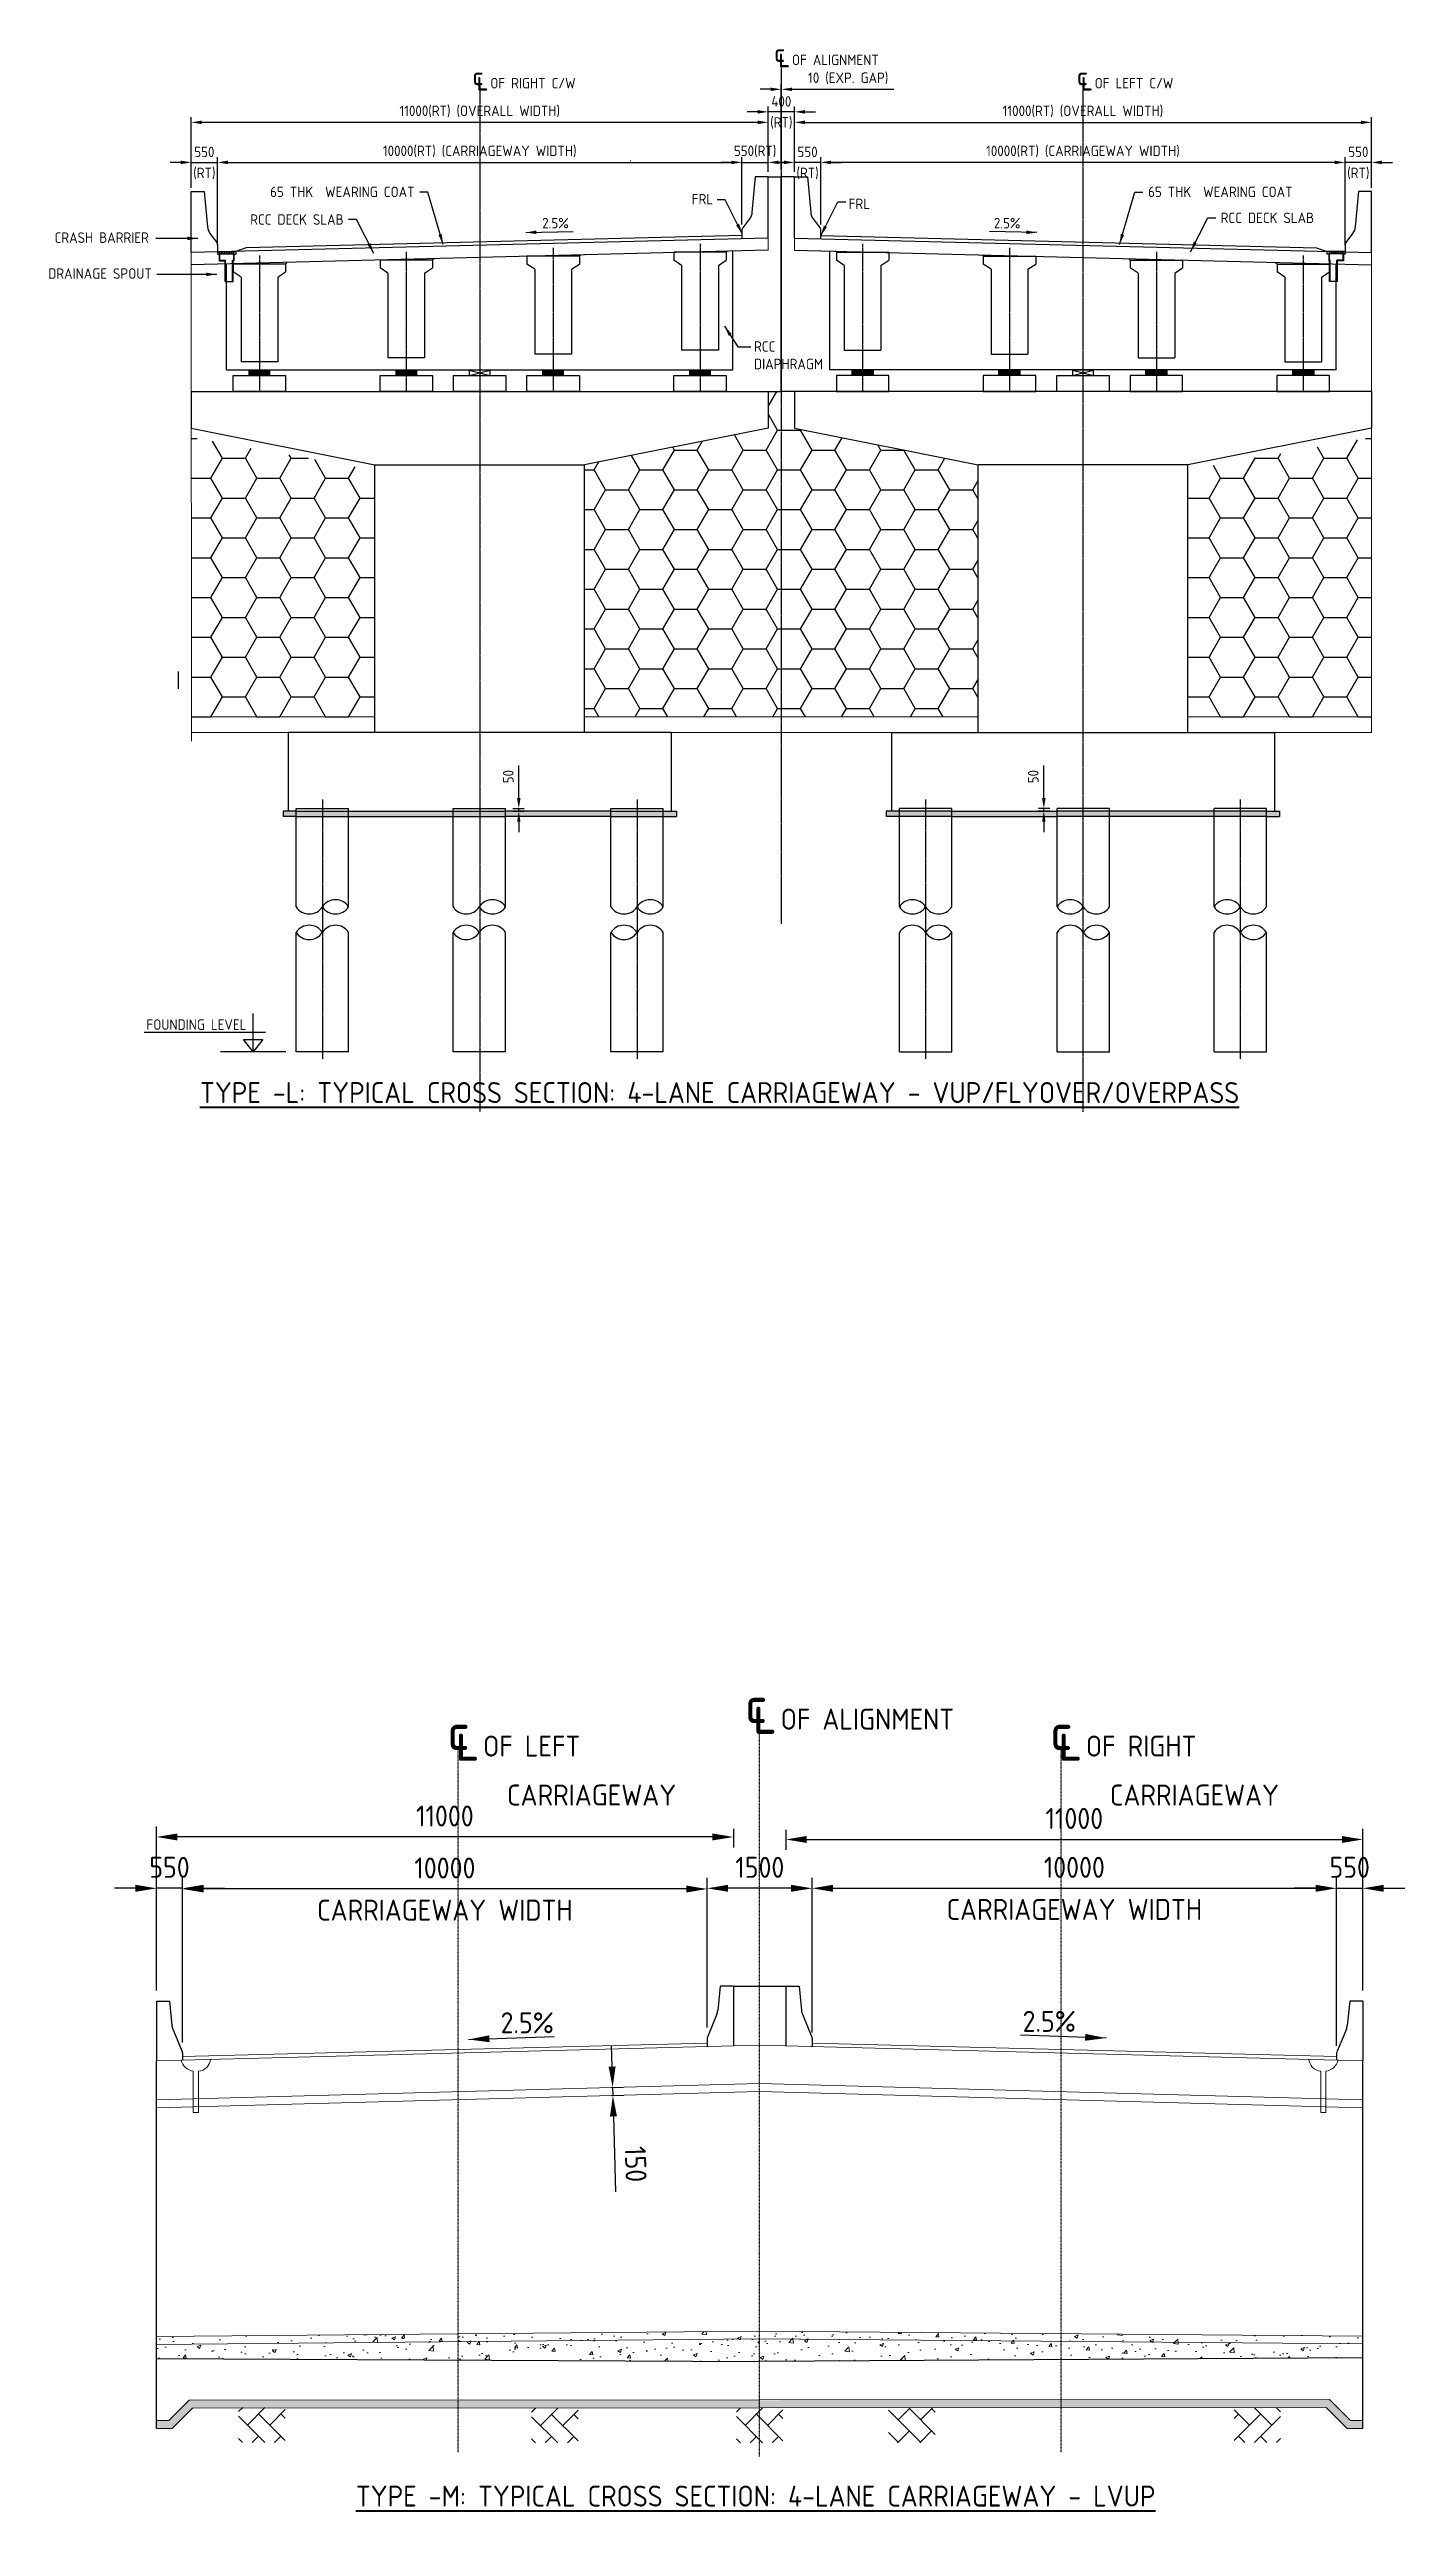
# Model space of a CAD drawing. Header units: millimetres. Extents: x 207528 to 778454, y -364692 to 101323.
# Drawn here: x 586245 to 612089, y -163374 to -116466 of the extents above; entities that cross this region are included whole.
import ezdxf

# ---------------------------------------------------------------- set-up
doc = ezdxf.new("R2010")
doc.units = ezdxf.units.MM
doc.linetypes.add('CENTER', pattern=[2, 1.25, -0.25, 0.25, -0.25])
doc.linetypes.add('DASHED', pattern=[19.05, 12.7, -6.35])
for name, color, linetype in [('CEN', 181, 'CENTER'), ('Dim', 253, 'Continuous'), ('hatch', 253, 'Continuous'), ('LVL', 3, 'Continuous'), ('Misc', 1, 'Continuous'), ('Structure Dashed', 7, 'DASHED'), ('Structure Main', 3, 'Continuous'), ('Structure Outer', 7, 'Continuous')]:
    doc.layers.add(name, color=color, linetype=linetype)
for name, color, linetype, lineweight in [('EX', 7, 'Continuous', 20), ('LIGHT', 252, 'Continuous', 20), ('STRUCTURAL', 7, 'Continuous', 0), ('Structure', 7, 'Continuous', 30), ('Text large', 7, 'Continuous', 40), ('Text small', 1, 'Continuous', 20)]:
    doc.layers.add(name, color=color, linetype=linetype, lineweight=lineweight)
doc.styles.add('isocp 100', font='isocp.shx', dxfattribs={"height": 200})
doc.styles.add('isocp 200', font='isocp.shx', dxfattribs={"height": 400})
doc.dimstyles.new('NH30A_100', dxfattribs={"dimscale": 100, "dimtxt": 2, "dimasz": 2, "dimexe": 1, "dimexo": 1, "dimgap": 1, "dimtad": 1, "dimdec": 0, "dimdsep": 46, "dimtxsty": 'isocp 100', "dimcen": 0.5, "dimclrd": 47, "dimclre": 47, "dimclrt": 1, "dimadec": 0, "dimazin": 0, "dimtfac": 1, "dimtdec": 0, "dimtmove": 0, "dimatfit": 3, "dimfxl": 1, "dimtolj": 1, "dimtzin": 0, "dimarcsym": 0})
doc.dimstyles.new('NH30A_200', dxfattribs={"dimscale": 200, "dimtxt": 2, "dimasz": 2, "dimexe": 1, "dimexo": 1, "dimgap": 1, "dimtad": 1, "dimdec": 0, "dimdsep": 46, "dimtxsty": 'isocp 200', "dimcen": 0.5, "dimclrd": 47, "dimclre": 47, "dimclrt": 1, "dimadec": 0, "dimazin": 0, "dimtfac": 1, "dimtdec": 0, "dimtmove": 0, "dimatfit": 3, "dimfxl": 1, "dimtolj": 1, "dimtzin": 0, "dimarcsym": 0})
pattern_1 = [(50, (648616.1, -301121.1), (717.2602, -62.7521), [75, -825]), (355, (648616.1, -301121.1), (-138.7513, 752.192), [60, -660]), (100.4514, (648675.9, -301126.3), (578.5094, 689.4395), [63.7402, -701.142]), (46.1842, (648616.1, -300921.1), (1067.241, -165.519), [112.5, -1237.5]), (96.6356, (648705.1, -300934.9), (934.663, 974.118), [95.61, -1051.713]), (351.1842, (648616.1, -300921.1), (934.662, 974.1186), [90, -990]), (21, (648716.1, -300971.1), (596.907, -402.619), [75, -825]), (326, (648716.1, -300971.1), (243.3153, 725.15), [60, -660]), (71.4514, (648765.9, -301004.6), (840.2226, 322.5305), [63.7402, -701.142]), (37.5, (648616.13, -301121.08), (12.15986, 332.89385), [0, -652, 0, -670, 0, -662.5]), (7.5, (648616.13, -301121.1), (263.0695, 394.4117), [0, -382, 0, -637, 0, -252.5]), (327.5, (648393.13, -301121.08), (533.82244, -22.55487), [0, -250, 0, -780, 0, -1035]), (317.5, (648293.13, -301121.1), (583.1862, 100.105), [0, -325, 0, -518, 0, -735])]
pattern_2 = [(50, (641866.16, -301093.95), (717.2602, -62.7521), [75, -825]), (355, (641866.16, -301093.95), (-138.7513, 752.192), [60, -660]), (100.4514, (641925.9, -301099.2), (578.5094, 689.4395), [63.7402, -701.142]), (46.1842, (641866.2, -300893.95), (1067.241, -165.519), [112.5, -1237.5]), (96.6356, (641955.1, -300907.7), (934.663, 974.118), [95.61, -1051.713]), (351.1842, (641866.2, -300894), (934.662, 974.119), [90, -990]), (21, (641966.16, -300943.95), (596.907, -402.619), [75, -825]), (326, (641966.16, -300943.95), (243.3153, 725.15), [60, -660]), (71.4514, (642015.9, -300977.5), (840.2226, 322.5305), [63.7402, -701.142]), (37.5, (641866.16, -301093.95), (12.15986, 332.89385), [0, -652, 0, -670, 0, -662.5]), (7.5, (641866.16, -301093.95), (263.0695, 394.4117), [0, -382, 0, -637, 0, -252.5]), (327.5, (641643.16, -301093.95), (533.82244, -22.55487), [0, -250, 0, -780, 0, -1035]), (317.5, (641543.16, -301093.95), (583.1862, 100.105), [0, -325, 0, -518, 0, -735])]
pattern_3 = [(0, (587577.7, -129187.6), (656.25, 378.886), [437.5, -875]), (120, (587577.7, -129187.6), (-656.25, 378.886), [437.5, -875]), (60, (587577.7, -129187.6), (1e-06, 757.772), [-875, 437.5])]
pattern_4 = [(130, (719555.08, -217999.35), (-143.45204, -12.55043), [15, -165]), (185, (719555.08, -217999.35), (27.75027, 150.43843), [12, -132]), (79.5486, (719543.12, -218000.4), (-115.70188, 137.88791), [12.74804, -140.22842]), (133.8158, (719555.08, -217959.35), (-213.4482, -33.1038), [22.5, -247.5]), (83.3644, (719537.3, -217962.1), (-186.93254, 194.82357), [19.12206, -210.3426]), (188.8158, (719555.08, -217959.35), (-186.9324, 194.82372), [18, -198]), (159, (719535.08, -217969.35), (-119.38141, -80.52378), [15, -165]), (214, (719535.08, -217969.35), (-48.66307, 145.03001), [12, -132]), (108.5486, (719525.13, -217976.06), (-168.04453, 64.5061), [12.74804, -140.22842]), (142.5, (719555.08, -217999.35), (-2.431971, 66.57877), [0, -130.4, 0, -134, 0, -132.5]), (172.5, (719555.08, -217999.35), (-52.613907, 78.882342), [0, -76.4, 0, -127.4, 0, -50.5]), (212.5, (719599.68, -217999.35), (-106.764487, -4.510974), [0, -50, 0, -156, 0, -207]), (222.5, (719619.68, -217999.35), (-116.637234, 20.020996), [0, -65, 0, -103.6, 0, -147])]

msp = doc.modelspace()

# ---------------------------------------------------------------- texts
at = {"layer": 'Text large', "char_height": 400, "width": 21690.672, "attachment_point": 5, "style": 'isocp 100'}
for s, insert in [('{\\LTYPE -L: TYPICAL CROSS SECTION: 4-LANE CARRIAGEWAY - VUP/FLYOVER/OVERPASS}', (599026.1, -136349)), ('{\\LTYPE -M: TYPICAL CROSS SECTION: 4-LANE CARRIAGEWAY - LVUP}', (599713.8, -163094.1))]:
    msp.add_mtext(s, dxfattribs=dict(at, insert=insert))
at = {"layer": 'Text small'}
for s, insert, char_height, width, attachment_point, style in [('{\\H2x;\\C1;℄\\H0.5x; }OF ALIGNMENT', (600063, -116369.6), 200, 5400.783, 1, 'isocp 100'), ('{\\H2x;\\C1;℄\\H0.5x; }OF RIGHT C/W', (594311.2, -116813.4), 200, 5400.783, 1, 'isocp 100'), ('{\\H2x;\\C1;℄\\H0.5x; }OF LEFT C/W', (607676.1, -116813.4), 200, 5400.783, 3, 'isocp 100'), ('65 THK  WEARING COAT', (590456, -119084.6), 200, 3117.532, 1, 'isocp 100'), ('65 THK  WEARING COAT', (609949.4, -119084.6), 200, 3117.532, 3, 'isocp 100'), ('RCC DECK SLAB', (590076.4, -119611.9), 200, 2336.362, 1, 'isocp 100'), ('FRL ', (598495.3, -119223.7), 200, 2336.362, 1, 'isocp 100'), ('FRL ', (601892.9, -119312.7), 200, 2336.362, 3, 'isocp 100'), ('RCC DECK SLAB', (610360.5, -119580), 200, 2336.362, 3, 'isocp 100'), ('CRASH BARRIER', (586347, -119956.5), 200, 2336.362, 1, 'isocp 100'), ('2.5%', (596151.3, -119680.6), 200, 2336.362, 3, 'isocp 100'), ('2.5%', (604254.1, -119680.6), 200, 2336.362, 1, 'isocp 100'), ('DRAINAGE SPOUT', (588201.5, -120641.3), 200, 2336.362, 3, 'isocp 100'), ('\\pxql;RCC\\PDIAPHRAGM', (599682.4, -122031), 200, 2336.362, 1, 'isocp 100'), ('FOUNDING LEVEL\\P ', (588099.5, -134953.5), 200, 2168.394, 1, 'isocp 100'), ('{\\H2x;\\C1;℄\\H0.5x; }OF ALIGNMENT', (599504.2, -147687.8), 400, 5587.22, 1, 'isocp 200'), ('{\\H2x;\\C1;℄\\H0.5x; OF LEFT\\P     CARRIAGEWAY}', (593831.1, -148201.5), 400, 6450.227, 1, 'isocp 200'), ('{\\H2x;\\C1;℄\\H0.5x; OF RIGHT\\P     CARRIAGEWAY}', (605323.3, -148201.5), 400, 6450.227, 1, 'isocp 200'), ('2.5%', (605818.3, -153847.6), 400, 1294.264, 3, 'isocp 200'), ('2.5%', (594851.1, -153874.5), 400, 1294.264, 1, 'isocp 200')]:
    msp.add_mtext(s, dxfattribs=dict(at, insert=insert, char_height=char_height, width=width, attachment_point=attachment_point, style=style))

# ---------------------------------------------------------------- blocks, each defined once
blk = doc.blocks.new('*D551')
at = {"layer": 'Defpoints', "color": 0, "transparency": 16777216}
for p in [(588289, -150534), (599289, -150177), (588289, -153661)]:
    blk.add_point(p, dxfattribs=at)
at = {"layer": 'Dim', "color": 47, "lineweight": -2, "transparency": 16777216}
for p, q in [((588289, -153461), (588289, -150334)), ((598889, -150534), (588689, -150534)), ((599289, -150377), (599289, -150734))]:
    blk.add_line(p, q, dxfattribs=at)
at = {"layer": 'Dim', "color": 47, "transparency": 16777216}
for points in [[(588689, -150467), (588689, -150600), (588289, -150534)], [(598889, -150467), (598889, -150600), (599289, -150534)]]:
    blk.add_solid(points, dxfattribs=at)
at = {"layer": 'Dim', "color": 1, "transparency": 16777216, "insert": (593789, -150134), "char_height": 400, "attachment_point": 5, "style": 'isocp 200'}
blk.add_mtext('\\A1;11000', dxfattribs=at)
blk = doc.blocks.new('*D552')
at = {"layer": 'Defpoints', "color": 0, "transparency": 16777216}
for p in [(588789, -151525), (588789, -154651), (598789, -154365)]:
    blk.add_point(p, dxfattribs=at)
at = {"layer": 'Dim', "color": 47, "lineweight": -2, "transparency": 16777216}
for p, q in [((588789, -154451), (588789, -151325)), ((598789, -154165), (598789, -151325)), ((598389, -151525), (589189, -151525))]:
    blk.add_line(p, q, dxfattribs=at)
at = {"layer": 'Dim', "color": 47, "transparency": 16777216}
for points in [[(589189, -151459), (589189, -151592), (588789, -151525)], [(598389, -151459), (598389, -151592), (598789, -151525)]]:
    blk.add_solid(points, dxfattribs=at)
at = {"layer": 'Dim', "color": 1, "transparency": 16777216, "char_height": 400, "attachment_point": 5, "style": 'isocp 200'}
for s, insert in [('\\A1;10000', (593789, -151125)), ('\\A1;{\\A0;CARRIAGEWAY WIDTH}', (593789, -151928))]:
    blk.add_mtext(s, dxfattribs=dict(at, insert=insert))
blk = doc.blocks.new('*D553')
at = {"layer": 'Defpoints', "color": 0, "transparency": 16777216}
for p in [(588289, -151512), (588289, -153661), (588789, -154651)]:
    blk.add_point(p, dxfattribs=at)
at = {"layer": 'Dim', "color": 47, "lineweight": -2, "transparency": 16777216}
for p, q in [((588289, -153461), (588289, -151312)), ((588789, -154451), (588789, -151312)), ((587889, -151512), (587489, -151512)), ((588789, -151512), (588289, -151512)), ((589189, -151512), (589589, -151512))]:
    blk.add_line(p, q, dxfattribs=at)
at = {"layer": 'Dim', "color": 47, "transparency": 16777216}
for points in [[(587889, -151445), (587889, -151579), (588289, -151512)], [(589189, -151445), (589189, -151579), (588789, -151512)]]:
    blk.add_solid(points, dxfattribs=at)
at = {"layer": 'Dim', "color": 1, "transparency": 16777216, "insert": (588539, -151112), "char_height": 400, "attachment_point": 5, "style": 'isocp 200'}
blk.add_mtext('\\A1;550', dxfattribs=at)
blk = doc.blocks.new('*D554')
at = {"layer": 'Defpoints', "color": 0, "transparency": 16777216}
for p in [(600289, -150200), (611289, -150581), (611289, -153660)]:
    blk.add_point(p, dxfattribs=at)
at = {"layer": 'Dim', "color": 47, "lineweight": -2, "transparency": 16777216}
for p, q in [((600289, -150400), (600289, -150781)), ((611289, -153460), (611289, -150381)), ((600689, -150581), (610889, -150581))]:
    blk.add_line(p, q, dxfattribs=at)
at = {"layer": 'Dim', "color": 47, "transparency": 16777216}
for points in [[(600689, -150515), (600689, -150648), (600289, -150581)], [(610889, -150515), (610889, -150648), (611289, -150581)]]:
    blk.add_solid(points, dxfattribs=at)
at = {"layer": 'Dim', "color": 1, "transparency": 16777216, "insert": (605789, -150181), "char_height": 400, "attachment_point": 5, "style": 'isocp 200'}
blk.add_mtext('\\A1;11000', dxfattribs=at)
blk = doc.blocks.new('*D555')
at = {"layer": 'Defpoints', "color": 0, "transparency": 16777216}
for p in [(610789, -151512), (600789, -154365), (610789, -154716)]:
    blk.add_point(p, dxfattribs=at)
at = {"layer": 'Dim', "color": 47, "lineweight": -2, "transparency": 16777216}
for p, q in [((600789, -154165), (600789, -151312)), ((610789, -154516), (610789, -151312)), ((601189, -151512), (610389, -151512))]:
    blk.add_line(p, q, dxfattribs=at)
at = {"layer": 'Dim', "color": 47, "transparency": 16777216}
for points in [[(601189, -151445), (601189, -151579), (600789, -151512)], [(610389, -151445), (610389, -151579), (610789, -151512)]]:
    blk.add_solid(points, dxfattribs=at)
at = {"layer": 'Dim', "color": 1, "transparency": 16777216, "char_height": 400, "attachment_point": 5, "style": 'isocp 200'}
for s, insert in [('\\A1;10000', (605789, -151112)), ('\\A1;{\\A0;CARRIAGEWAY WIDTH}', (605789, -151915))]:
    blk.add_mtext(s, dxfattribs=dict(at, insert=insert))
blk = doc.blocks.new('*D556')
at = {"layer": 'Defpoints', "color": 0, "transparency": 16777216}
for p in [(598789, -151512), (598789, -154365), (600789, -154462)]:
    blk.add_point(p, dxfattribs=at)
at = {"layer": 'Dim', "color": 47, "lineweight": -2, "transparency": 16777216}
for p, q in [((598789, -154165), (598789, -151312)), ((600789, -154262), (600789, -151312)), ((600389, -151512), (599189, -151512))]:
    blk.add_line(p, q, dxfattribs=at)
at = {"layer": 'Dim', "color": 47, "transparency": 16777216}
for points in [[(599189, -151445), (599189, -151579), (598789, -151512)], [(600389, -151445), (600389, -151579), (600789, -151512)]]:
    blk.add_solid(points, dxfattribs=at)
at = {"layer": 'Dim', "color": 1, "transparency": 16777216, "insert": (599793, -151112), "char_height": 400, "attachment_point": 5, "style": 'isocp 200'}
blk.add_mtext('\\A1;1500', dxfattribs=at)
blk = doc.blocks.new('*D557')
at = {"layer": 'Defpoints', "color": 0, "transparency": 16777216}
for p in [(596761, -155315), (596765, -155465), (596992, -155459)]:
    blk.add_point(p, dxfattribs=at)
at = {"layer": 'Dim', "color": 47, "lineweight": -2, "transparency": 16777216}
for p, q in [((596977, -154909), (596966, -154509)), ((596961, -155310), (597187, -155304)), ((596965, -155460), (597191, -155454)), ((596987, -155309), (596992, -155459)), ((597002, -155859), (597042, -157299))]:
    blk.add_line(p, q, dxfattribs=at)
at = {"layer": 'Dim', "color": 47, "transparency": 16777216}
for points in [[(597043, -154907), (596910, -154911), (596987, -155309)], [(597069, -155857), (596936, -155861), (596992, -155459)]]:
    blk.add_solid(points, dxfattribs=at)
at = {"layer": 'Dim', "color": 1, "transparency": 16777216, "insert": (597427, -156768), "char_height": 400, "attachment_point": 5, "rotation": 271.5565, "style": 'isocp 200'}
blk.add_mtext('\\A1;150', dxfattribs=at)
blk = doc.blocks.new('*D558')
at = {"layer": 'Defpoints', "color": 0, "transparency": 16777216}
for p in [(611289, -151512), (611289, -153661), (610789, -154651)]:
    blk.add_point(p, dxfattribs=at)
at = {"layer": 'Dim', "color": 47, "lineweight": -2, "transparency": 16777216}
for p, q in [((610789, -154451), (610789, -151312)), ((611289, -153461), (611289, -151312)), ((610389, -151512), (609989, -151512)), ((610789, -151512), (611289, -151512)), ((611689, -151512), (612089, -151512))]:
    blk.add_line(p, q, dxfattribs=at)
at = {"layer": 'Dim', "color": 47, "transparency": 16777216}
for points in [[(610389, -151445), (610389, -151579), (610789, -151512)], [(611689, -151445), (611689, -151579), (611289, -151512)]]:
    blk.add_solid(points, dxfattribs=at)
at = {"layer": 'Dim', "color": 1, "transparency": 16777216, "insert": (611039, -151112), "char_height": 400, "attachment_point": 5, "style": 'isocp 200'}
blk.add_mtext('\\A1;550', dxfattribs=at)
blk = doc.blocks.new('*D697')
at = {"layer": 'Defpoints', "color": 0, "transparency": 16777216}
for p in [(588953, -117860), (599953, -118866), (588953, -119210)]:
    blk.add_point(p, dxfattribs=at)
at = {"layer": 'Text large', "color": 47, "lineweight": -2, "transparency": 16777216}
for p, q in [((588953, -119110), (588953, -117760)), ((599753, -117860), (589153, -117860)), ((599953, -118766), (599953, -117760))]:
    blk.add_line(p, q, dxfattribs=at)
at = {"layer": 'Text large', "color": 47, "transparency": 16777216}
for points in [[(589153, -117826), (589153, -117893), (588953, -117860)], [(599753, -117826), (599753, -117893), (599953, -117860)]]:
    blk.add_solid(points, dxfattribs=at)
at = {"layer": 'Text large', "color": 1, "transparency": 16777216, "insert": (594453, -117650), "char_height": 200, "attachment_point": 5, "style": 'isocp 100'}
blk.add_mtext('\\A1;11000(RT) (OVERALL WIDTH)', dxfattribs=at)
blk = doc.blocks.new('*D698')
at = {"layer": 'Defpoints', "color": 0, "transparency": 16777216}
for p in [(589453, -118623), (588953, -119210), (589453, -120299)]:
    blk.add_point(p, dxfattribs=at)
at = {"layer": 'Text large', "color": 47, "lineweight": -2, "transparency": 16777216}
for p, q in [((588753, -118623), (588553, -118623)), ((588953, -119110), (588953, -118523)), ((588953, -118623), (589453, -118623)), ((589453, -120199), (589453, -118523)), ((589653, -118623), (589853, -118623))]:
    blk.add_line(p, q, dxfattribs=at)
at = {"layer": 'Text large', "color": 47, "transparency": 16777216}
for points in [[(588753, -118589), (588753, -118656), (588953, -118623)], [(589653, -118589), (589653, -118656), (589453, -118623)]]:
    blk.add_solid(points, dxfattribs=at)
at = {"layer": 'Text large', "color": 1, "transparency": 16777216, "char_height": 200, "attachment_point": 5, "style": 'isocp 100'}
for s, insert in [('\\A1;550', (589203, -118423)), ('\\A1;(RT)', (589203, -118833))]:
    blk.add_mtext(s, dxfattribs=dict(at, insert=insert))
blk = doc.blocks.new('*D699')
at = {"layer": 'Defpoints', "color": 0, "transparency": 16777216}
for p in [(599453, -118623), (599453, -119906), (589453, -120299)]:
    blk.add_point(p, dxfattribs=at)
at = {"layer": 'Text large', "color": 47, "lineweight": -2, "transparency": 16777216}
for p, q in [((589453, -120199), (589453, -118523)), ((589653, -118623), (599253, -118623)), ((599453, -119806), (599453, -118523))]:
    blk.add_line(p, q, dxfattribs=at)
at = {"layer": 'Text large', "color": 47, "transparency": 16777216}
for points in [[(589653, -118589), (589653, -118656), (589453, -118623)], [(599253, -118589), (599253, -118656), (599453, -118623)]]:
    blk.add_solid(points, dxfattribs=at)
at = {"layer": 'Text large', "color": 1, "transparency": 16777216, "insert": (594453, -118413), "char_height": 200, "attachment_point": 5, "style": 'isocp 100'}
blk.add_mtext('\\A1;10000(RT) (CARRIAGEWAY WIDTH)', dxfattribs=at)
blk = doc.blocks.new('*D700')
at = {"layer": 'Defpoints', "color": 0, "transparency": 16777216}
for p in [(599953, -118623), (599953, -118866), (599453, -119881)]:
    blk.add_point(p, dxfattribs=at)
at = {"layer": 'Text large', "color": 47, "lineweight": -2, "transparency": 16777216}
for p, q in [((599253, -118623), (599053, -118623)), ((599453, -119781), (599453, -118523)), ((599453, -118623), (599953, -118623)), ((599953, -118766), (599953, -118523)), ((600153, -118623), (600353, -118623))]:
    blk.add_line(p, q, dxfattribs=at)
at = {"layer": 'Text large', "color": 47, "transparency": 16777216}
for points in [[(599253, -118589), (599253, -118656), (599453, -118623)], [(600153, -118589), (600153, -118656), (599953, -118623)]]:
    blk.add_solid(points, dxfattribs=at)
at = {"layer": 'Text large', "color": 1, "transparency": 16777216, "insert": (599703, -118413), "char_height": 200, "attachment_point": 5, "style": 'isocp 100'}
blk.add_mtext('\\A1;550(RT)', dxfattribs=at)
blk = doc.blocks.new('HFHGHFGH')
at = {"color": 1}
for p, q in [((151681, 917410), (152030, 917410)), ((151681, 917396), (151681, 917359)), ((151681, 917396), (151715, 917396)), ((151681, 917359), (151715, 917359)), ((151715, 917410), (151715, 917396)), ((151715, 917359), (151715, 917234)), ((151715, 917234), (151829, 917234)), ((151723, 917410), (151723, 917242)), ((151723, 917367), (151987, 917367)), ((151723, 917242), (151810, 917242)), ((151754, 917410), (151754, 917376)), ((151754, 917376), (151770, 917376)), ((151770, 917410), (151770, 917376)), ((151801, 917410), (151801, 917376)), ((151801, 917376), (151817, 917376)), ((151810, 917242), (151837, 917242)), ((151817, 917410), (151817, 917376)), ((151829, 916840), (151829, 917234)), ((151837, 916840), (151837, 917242)), ((151847, 917410), (151847, 917376)), ((151847, 917376), (151863, 917376)), ((151863, 917410), (151863, 917376)), ((151894, 917410), (151894, 917376)), ((151894, 917376), (151910, 917376)), ((151910, 917410), (151910, 917376)), ((151941, 917410), (151941, 917376)), ((151941, 917376), (151957, 917376)), ((151957, 917410), (151957, 917376)), ((151970, 916840), (151970, 917242)), ((151970, 917242), (151987, 917242)), ((151978, 917234), (151995, 917234)), ((151978, 916840), (151978, 917234)), ((151987, 917410), (151987, 917242)), ((151995, 917359), (151995, 917234)), ((151995, 917359), (152030, 917359)), ((152030, 917410), (152030, 917359)), ((151829, 916840), (151978, 916840))]:
    blk.add_line(p, q, dxfattribs=at)
blk = doc.blocks.new('*D701')
at = {"layer": 'Defpoints', "color": 0, "transparency": 16777216}
for p in [(594984, -130938), (594984, -130988), (595198, -130938)]:
    blk.add_point(p, dxfattribs=at)
at = {"layer": 'Text large', "color": 47, "lineweight": -2, "transparency": 16777216}
for p, q in [((595198, -130738), (595198, -130117)), ((595084, -130938), (595298, -130938)), ((595084, -130988), (595298, -130988)), ((595198, -130988), (595198, -130938)), ((595198, -131188), (595198, -131388))]:
    blk.add_line(p, q, dxfattribs=at)
at = {"layer": 'Text large', "color": 47, "transparency": 16777216}
for points in [[(595165, -130738), (595231, -130738), (595198, -130938)], [(595165, -131188), (595231, -131188), (595198, -130988)]]:
    blk.add_solid(points, dxfattribs=at)
at = {"layer": 'Text large', "color": 1, "transparency": 16777216, "insert": (594998, -130328), "char_height": 200, "attachment_point": 5, "rotation": 90, "style": 'isocp 100'}
blk.add_mtext('\\A1;50', dxfattribs=at)
blk = doc.blocks.new('*D702')
at = {"layer": 'Defpoints', "color": 0, "transparency": 16777216}
for p in [(599953, -117660), (599953, -118900), (600453, -118900)]:
    blk.add_point(p, dxfattribs=at)
at = {"layer": 'Text large', "color": 47, "lineweight": -2, "transparency": 16777216}
for p, q in [((599753, -117660), (599553, -117660)), ((599953, -118800), (599953, -117560)), ((600453, -117660), (599953, -117660)), ((600453, -118800), (600453, -117560)), ((600653, -117660), (600853, -117660))]:
    blk.add_line(p, q, dxfattribs=at)
at = {"layer": 'Text large', "color": 47, "transparency": 16777216}
for points in [[(599753, -117626), (599753, -117693), (599953, -117660)], [(600653, -117626), (600653, -117693), (600453, -117660)]]:
    blk.add_solid(points, dxfattribs=at)
at = {"layer": 'Text large', "color": 1, "transparency": 16777216, "char_height": 200, "attachment_point": 5, "style": 'isocp 100'}
for s, insert in [('\\A1;400', (600203, -117460)), ('\\A1;(RT)', (600203, -117870))]:
    blk.add_mtext(s, dxfattribs=dict(at, insert=insert))
blk = doc.blocks.new('GRD')
at = {"layer": 'Structure'}
for p, q in [((112852, 216703), (112878, 216729)), ((112852, 216703), (111852, 216703)), ((111852, 216703), (111852, 216553)), ((112002, 216453), (111852, 216553)), ((112002, 216453), (112002, 214838)), ((112702, 216453), (112852, 216553)), ((112702, 216453), (112702, 214838)), ((112852, 216703), (112852, 216553)), ((112702, 214838), (112002, 214838))]:
    blk.add_line(p, q, dxfattribs=at)
blk = doc.blocks.new('*D704')
at = {"layer": 'Defpoints', "color": 0, "transparency": 16777216}
for p in [(611453, -117860), (600453, -118866), (611453, -119210)]:
    blk.add_point(p, dxfattribs=at)
at = {"layer": 'Text large', "color": 47, "lineweight": -2, "transparency": 16777216}
for p, q in [((600453, -118766), (600453, -117760)), ((600653, -117860), (611253, -117860)), ((611453, -119110), (611453, -117760))]:
    blk.add_line(p, q, dxfattribs=at)
at = {"layer": 'Text large', "color": 47, "transparency": 16777216}
for points in [[(600653, -117826), (600653, -117893), (600453, -117860)], [(611253, -117826), (611253, -117893), (611453, -117860)]]:
    blk.add_solid(points, dxfattribs=at)
at = {"layer": 'Text large', "color": 1, "transparency": 16777216, "insert": (605953, -117650), "char_height": 200, "attachment_point": 5, "style": 'isocp 100'}
blk.add_mtext('\\A1;11000(RT) (OVERALL WIDTH)', dxfattribs=at)
blk = doc.blocks.new('*D705')
at = {"layer": 'Defpoints', "color": 0, "transparency": 16777216}
for p in [(610953, -118623), (611453, -119210), (610953, -120299)]:
    blk.add_point(p, dxfattribs=at)
at = {"layer": 'Text large', "color": 47, "lineweight": -2, "transparency": 16777216}
for p, q in [((610753, -118623), (610553, -118623)), ((610953, -120199), (610953, -118523)), ((611453, -118623), (610953, -118623)), ((611453, -119110), (611453, -118523)), ((611653, -118623), (611853, -118623))]:
    blk.add_line(p, q, dxfattribs=at)
at = {"layer": 'Text large', "color": 47, "transparency": 16777216}
for points in [[(610753, -118589), (610753, -118656), (610953, -118623)], [(611653, -118589), (611653, -118656), (611453, -118623)]]:
    blk.add_solid(points, dxfattribs=at)
at = {"layer": 'Text large', "color": 1, "transparency": 16777216, "char_height": 200, "attachment_point": 5, "style": 'isocp 100'}
for s, insert in [('\\A1;550', (611203, -118423)), ('\\A1;(RT)', (611203, -118833))]:
    blk.add_mtext(s, dxfattribs=dict(at, insert=insert))
blk = doc.blocks.new('*D706')
at = {"layer": 'Defpoints', "color": 0, "transparency": 16777216}
for p in [(600953, -118623), (600953, -119906), (610953, -120299)]:
    blk.add_point(p, dxfattribs=at)
at = {"layer": 'Text large', "color": 47, "lineweight": -2, "transparency": 16777216}
for p, q in [((600953, -119806), (600953, -118523)), ((610753, -118623), (601153, -118623)), ((610953, -120199), (610953, -118523))]:
    blk.add_line(p, q, dxfattribs=at)
at = {"layer": 'Text large', "color": 47, "transparency": 16777216}
for points in [[(601153, -118589), (601153, -118656), (600953, -118623)], [(610753, -118589), (610753, -118656), (610953, -118623)]]:
    blk.add_solid(points, dxfattribs=at)
at = {"layer": 'Text large', "color": 1, "transparency": 16777216, "insert": (605953, -118413), "char_height": 200, "attachment_point": 5, "style": 'isocp 100'}
blk.add_mtext('\\A1;10000(RT) (CARRIAGEWAY WIDTH)', dxfattribs=at)
blk = doc.blocks.new('*D707')
at = {"layer": 'Defpoints', "color": 0, "transparency": 16777216}
for p in [(600453, -118623), (600453, -118866), (600953, -119881)]:
    blk.add_point(p, dxfattribs=at)
at = {"layer": 'Text large', "color": 47, "lineweight": -2, "transparency": 16777216}
for p, q in [((600253, -118623), (600053, -118623)), ((600453, -118766), (600453, -118523)), ((600953, -118623), (600453, -118623)), ((600953, -119781), (600953, -118523)), ((601153, -118623), (601353, -118623))]:
    blk.add_line(p, q, dxfattribs=at)
at = {"layer": 'Text large', "color": 47, "transparency": 16777216}
for points in [[(600253, -118589), (600253, -118656), (600453, -118623)], [(601153, -118589), (601153, -118656), (600953, -118623)]]:
    blk.add_solid(points, dxfattribs=at)
at = {"layer": 'Text large', "color": 1, "transparency": 16777216, "char_height": 200, "attachment_point": 5, "style": 'isocp 100'}
for s, insert in [('\\A1;550', (600703, -118423)), ('\\A1;(RT)', (600703, -118833))]:
    blk.add_mtext(s, dxfattribs=dict(at, insert=insert))
blk = doc.blocks.new('*D708')
at = {"layer": 'Defpoints', "color": 0, "transparency": 16777216}
for p in [(605207, -130938), (605421, -130938), (605421, -130988)]:
    blk.add_point(p, dxfattribs=at)
at = {"layer": 'Text large', "color": 47, "lineweight": -2, "transparency": 16777216}
for p, q in [((605207, -130738), (605207, -130117)), ((605321, -130938), (605107, -130938)), ((605321, -130988), (605107, -130988)), ((605207, -130988), (605207, -130938)), ((605207, -131188), (605207, -131388))]:
    blk.add_line(p, q, dxfattribs=at)
at = {"layer": 'Text large', "color": 47, "transparency": 16777216}
for points in [[(605174, -130738), (605241, -130738), (605207, -130938)], [(605174, -131188), (605241, -131188), (605207, -130988)]]:
    blk.add_solid(points, dxfattribs=at)
at = {"layer": 'Text large', "color": 1, "transparency": 16777216, "insert": (605007, -130328), "char_height": 200, "attachment_point": 5, "rotation": 90, "style": 'isocp 100'}
blk.add_mtext('\\A1;50', dxfattribs=at)
blk = doc.blocks.new('*D703')
at = {"layer": 'Defpoints', "color": 0, "transparency": 16777216}
for p in [(600208, -117230), (600198, -118866), (600208, -118866)]:
    blk.add_point(p, dxfattribs=at)
at = {"layer": 'Dim', "color": 47, "lineweight": -2, "transparency": 16777216}
for p, q in [((599998, -117230), (599798, -117230)), ((600198, -118766), (600198, -117130)), ((600198, -117230), (600208, -117230)), ((600208, -118766), (600208, -117130)), ((600408, -117230), (602348, -117230))]:
    blk.add_line(p, q, dxfattribs=at)
at = {"layer": 'Dim', "color": 47, "transparency": 16777216}
for points in [[(599998, -117197), (599998, -117263), (600198, -117230)], [(600408, -117197), (600408, -117263), (600208, -117230)]]:
    blk.add_solid(points, dxfattribs=at)
at = {"layer": 'Dim', "color": 1, "transparency": 16777216, "insert": (601478, -117020), "char_height": 200, "width": 159266.94, "attachment_point": 5, "style": 'isocp 100'}
blk.add_mtext('\\A1;10 (EXP. GAP)', dxfattribs=at)
blk = doc.blocks.new('*D764')
at = {"layer": 'Defpoints', "color": 0, "transparency": 16777216}
for p in [(530087, -118135), (530077, -119771), (530087, -119771)]:
    blk.add_point(p, dxfattribs=at)
at = {"layer": 'Dim', "color": 47, "lineweight": -2, "transparency": 16777216}
for p, q in [((529877, -118135), (529677, -118135)), ((530077, -119671), (530077, -118035)), ((530077, -118135), (530087, -118135)), ((530087, -119671), (530087, -118035)), ((530287, -118135), (532227, -118135))]:
    blk.add_line(p, q, dxfattribs=at)
at = {"layer": 'Dim', "color": 47, "transparency": 16777216}
for points in [[(529877, -118102), (529877, -118169), (530077, -118135)], [(530287, -118102), (530287, -118169), (530087, -118135)]]:
    blk.add_solid(points, dxfattribs=at)
at = {"layer": 'Dim', "color": 1, "transparency": 16777216, "insert": (531357, -117925), "char_height": 200, "width": 159266.94, "attachment_point": 5, "style": 'isocp 100'}
blk.add_mtext('\\A1;10 (EXP. GAP)', dxfattribs=at)

# ---------------------------------------------------------------- dimensions: what is measured, and where the dimension line sits
at = {"layer": 'Dim'}
for base, p1, p2, text, dimstyle, picture, middle in [((600207.7, -117230.1), (600197.7, -118866), (600207.7, -118866), '<> (EXP. GAP)', 'NH30A_100', '*D703', (601477.7, -117020.1)), ((530087.4, -118135.2), (530077.4, -119771.1), (530087.4, -119771.1), '<> (EXP. GAP)', 'NH30A_100', '*D764', (531357.4, -117925.2)), ((588789.2, -151525.5), (598789.1, -154365.1), (588789.2, -154650.9), '<>\\X{\\A0;CARRIAGEWAY WIDTH}', 'NH30A_200', '*D552', (593789.2, -151525.5))]:
    dim = msp.add_linear_dim(base=base, p1=p1, p2=p2, text=text, dimstyle=dimstyle, dxfattribs=at)
    dim.commit()
    dim.dimension.update_dxf_attribs({"geometry": picture, "text_midpoint": middle})
dim = msp.add_linear_dim(base=(588289.3, -150533.8), p1=(599289.1, -150177.3), p2=(588289.3, -153660.8), dimstyle='NH30A_200', dxfattribs=at)
dim.commit()
dim.dimension.update_dxf_attribs({"geometry": '*D551', "text_midpoint": (593789.2, -150133.8)})
dim = msp.add_linear_dim(base=(611289.2, -150581.4), p1=(600289.1, -150199.5), p2=(611289.2, -153660.1), angle=180, dimstyle='NH30A_200', dxfattribs=at)
dim.commit()
dim.dimension.update_dxf_attribs({"geometry": '*D554', "text_midpoint": (605789.2, -150181.4)})
for base, p1, p2, text, picture, middle in [((588289.1, -151511.9), (588789.2, -154650.9), (588289.1, -153660.8), '550', '*D553', (588539.2, -151511.9)), ((598789.1, -151511.9), (600789.1, -154461.7), (598789.1, -154365.1), '1500', '*D556', (599792.9, -151511.9))]:
    dim = msp.add_linear_dim(base=base, p1=p1, p2=p2, text=text, dimstyle='NH30A_200', dxfattribs=at)
    dim.commit()
    dim.dimension.update_dxf_attribs({"geometry": picture, "text_midpoint": middle, "dimtype": 160})
dim = msp.add_linear_dim(base=(610789.2, -151511.9), p1=(600789.1, -154365.1), p2=(610789.2, -154716.4), angle=180, text='<>\\X{\\A0;CARRIAGEWAY WIDTH}', dimstyle='NH30A_200', dxfattribs=at)
dim.commit()
dim.dimension.update_dxf_attribs({"geometry": '*D555', "text_midpoint": (605789.2, -151511.9)})
dim = msp.add_linear_dim(base=(611289.2, -151511.9), p1=(610789.1, -154651), p2=(611289.2, -153660.8), angle=180, text='550', dimstyle='NH30A_200', dxfattribs=at)
dim.commit()
dim.dimension.update_dxf_attribs({"geometry": '*D558', "text_midpoint": (611039.1, -151511.9), "dimtype": 160})
dim = msp.add_linear_dim(base=(596991.6, -155459), p1=(596760.6, -155315.3), p2=(596764.7, -155465.2), angle=271.55653, dimstyle='NH30A_200', dxfattribs=at)
dim.commit()
dim.dimension.update_dxf_attribs({"geometry": '*D557', "text_midpoint": (597027.4, -156778.7), "dimtype": 160})
at = {"layer": 'Text large'}
for base, p1, p2, text, picture, middle in [((588952.7, -117859.8), (599952.7, -118866), (588952.7, -119209.7), '<>(RT) (OVERALL WIDTH)', '*D697', (594452.7, -117649.8)), ((599452.8, -118622.7), (589452.6, -120299.4), (599452.8, -119905.8), '<>(RT) (CARRIAGEWAY WIDTH)', '*D699', (594452.7, -118412.7))]:
    dim = msp.add_linear_dim(base=base, p1=p1, p2=p2, text=text, dimstyle='NH30A_100', dxfattribs=at)
    dim.commit()
    dim.dimension.update_dxf_attribs({"geometry": picture, "text_midpoint": middle})
for base, p1, p2, text, picture, middle in [((611452.7, -117859.8), (600452.7, -118866), (611452.7, -119209.7), '<>(RT) (OVERALL WIDTH)', '*D704', (605952.7, -117649.8)), ((600952.6, -118622.7), (610952.8, -120299.4), (600952.6, -119905.8), '<>(RT) (CARRIAGEWAY WIDTH)', '*D706', (605952.7, -118412.7))]:
    dim = msp.add_linear_dim(base=base, p1=p1, p2=p2, angle=180, text=text, dimstyle='NH30A_100', dxfattribs=at)
    dim.commit()
    dim.dimension.update_dxf_attribs({"geometry": picture, "text_midpoint": middle})
for base, p1, p2, text, picture, middle in [((599952.7, -117659.8), (600452.7, -118900.4), (599952.7, -118900.4), '400\\X(RT)', '*D702', (600202.7, -117659.8)), ((589452.6, -118622.7), (588952.7, -119209.7), (589452.6, -120299.4), '550\\X(RT)', '*D698', (589202.6, -118622.7)), ((599952.7, -118622.7), (599452.8, -119880.6), (599952.7, -118866), '550(RT)', '*D700', (599702.8, -118622.7))]:
    dim = msp.add_linear_dim(base=base, p1=p1, p2=p2, text=text, dimstyle='NH30A_100', dxfattribs=at)
    dim.commit()
    dim.dimension.update_dxf_attribs({"geometry": picture, "text_midpoint": middle, "dimtype": 160})
for base, p1, p2, picture, middle in [((600452.7, -118622.7), (600952.6, -119880.6), (600452.7, -118866), '*D707', (600702.6, -118622.7)), ((610952.8, -118622.7), (611452.7, -119209.7), (610952.8, -120299.4), '*D705', (611202.8, -118622.7))]:
    dim = msp.add_linear_dim(base=base, p1=p1, p2=p2, angle=180, text='550\\X(RT)', dimstyle='NH30A_100', dxfattribs=at)
    dim.commit()
    dim.dimension.update_dxf_attribs({"geometry": picture, "text_midpoint": middle, "dimtype": 160})
for base, p1, p2, picture, middle in [((595197.9, -130937.6), (594984.2, -130987.6), (594984.2, -130937.6), '*D701', (595197.9, -130327.5)), ((605207.5, -130937.6), (605421.1, -130987.6), (605421.1, -130937.6), '*D708', (605207.5, -130327.5))]:
    dim = msp.add_linear_dim(base=base, p1=p1, p2=p2, angle=90, dimstyle='NH30A_100', dxfattribs=at)
    dim.commit()
    dim.dimension.update_dxf_attribs({"geometry": picture, "text_midpoint": middle, "dimtype": 160})

# ---------------------------------------------------------------- hatches: boundary and pattern name
at = {"layer": 'Dim'}
h = msp.add_hatch(dxfattribs=at)
h.set_pattern_fill('AR-CONC', color=256, scale=20, style=0)
h.set_pattern_definition(pattern_4)
h.paths.add_polyline_path([(597952.7, -130987.6), (598102.7, -130987.6), (598202.7, -130987.6), (598202.7, -131087.6), (597952.7, -131087.6)])
h.paths.add_polyline_path([(597452.7, -130987.6), (597952.7, -130987.6), (597952.7, -131087.6), (597452.7, -131087.6)])
h.paths.add_polyline_path([(596952.7, -130987.6), (597452.7, -130987.6), (597452.7, -131087.6), (596952.7, -131087.6)])
h.paths.add_polyline_path([(594945.2, -130987.6), (596952.7, -130987.6), (596952.7, -131087.6), (594945.2, -131087.6)])
h.paths.add_polyline_path([(594452.7, -130987.6), (594945.2, -130987.6), (594945.2, -131087.6), (594452.7, -131087.6)])
h.paths.add_polyline_path([(593945.2, -130987.6), (594452.7, -130987.6), (594452.7, -131087.6), (593945.2, -131087.6)])
h.paths.add_polyline_path([(591952.7, -130987.6), (593945.2, -130987.6), (593945.2, -131087.6), (591952.7, -131087.6)])
h.paths.add_polyline_path([(591452.7, -130987.6), (591952.7, -130987.6), (591952.7, -131087.6), (591452.7, -131087.6)])
h.paths.add_polyline_path([(590952.7, -130987.6), (591452.7, -130987.6), (591452.7, -131087.6), (590952.7, -131087.6)])
h.paths.add_polyline_path([(590702.7, -130987.6), (590952.7, -130987.6), (590952.7, -131087.6), (590702.7, -131087.6)])
h = msp.add_hatch(dxfattribs=at)
h.set_pattern_fill('AR-CONC', color=256, scale=20, style=0)
h.set_pattern_definition(pattern_4)
h.paths.add_polyline_path([(602452.7, -130987.6), (602302.7, -130987.6), (602202.7, -130987.6), (602202.7, -131087.6), (602452.7, -131087.6)])
h.paths.add_polyline_path([(602952.7, -130987.6), (602452.7, -130987.6), (602452.7, -131087.6), (602952.7, -131087.6)])
h.paths.add_polyline_path([(603452.7, -130987.6), (602952.7, -130987.6), (602952.7, -131087.6), (603452.7, -131087.6)])
h.paths.add_polyline_path([(605460.1, -130987.6), (603452.7, -130987.6), (603452.7, -131087.6), (605460.1, -131087.6)])
h.paths.add_polyline_path([(605952.7, -130987.6), (605460.1, -130987.6), (605460.1, -131087.6), (605952.7, -131087.6)])
h.paths.add_polyline_path([(606460.1, -130987.6), (605952.7, -130987.6), (605952.7, -131087.6), (606460.1, -131087.6)])
h.paths.add_polyline_path([(608452.7, -130987.6), (606460.1, -130987.6), (606460.1, -131087.6), (608452.7, -131087.6)])
h.paths.add_polyline_path([(608952.7, -130987.6), (608452.7, -130987.6), (608452.7, -131087.6), (608952.7, -131087.6)])
h.paths.add_polyline_path([(609452.7, -130987.6), (608952.7, -130987.6), (608952.7, -131087.6), (609452.7, -131087.6)])
h.paths.add_polyline_path([(609702.7, -130987.6), (609452.7, -130987.6), (609452.7, -131087.6), (609702.7, -131087.6)])
at = {"layer": 'EX'}
h = msp.add_hatch(dxfattribs=at)
h.set_pattern_fill('AR-CONC', color=3, scale=100, style=0)
h.set_pattern_definition(pattern_1)
h.paths.add_polyline_path([(594039.1, -160001.3), (594039, -160151.3), (599789.1, -160098.6), (599789.1, -159948.6)])
h.paths.add_polyline_path([(588289.1, -160054.4), (588289.1, -160204.4), (594039, -160151.3), (594039.1, -160001.3)])
h = msp.add_hatch(dxfattribs=at)
h.set_pattern_fill('AR-CONC', color=3, scale=100, style=0)
h.set_pattern_definition(pattern_2)
h.paths.add_polyline_path([(605539.3, -159996.7), (605539.3, -160146.7), (599789.1, -160098.2), (599789.1, -159948.2)])
h.paths.add_polyline_path([(611289.2, -160044.8), (611289.2, -160194.8), (605539.3, -160146.7), (605539.3, -159996.7)])
h = msp.add_hatch(dxfattribs=at)
h.set_pattern_fill('AR-CONC', color=3, scale=100, style=0)
h.set_pattern_definition(pattern_1)
h.paths.add_polyline_path([(594039.1, -160151.3), (588289.1, -160204.4), (588289.1, -160469.2), (594039.1, -160498.5)])
h.paths.add_polyline_path([(599789.1, -160098.6), (594039.1, -160151.3), (594039.1, -160498.5), (599789.1, -160527.8)])
h = msp.add_hatch(dxfattribs=at)
h.set_pattern_fill('AR-CONC', color=3, scale=100, style=0)
h.set_pattern_definition(pattern_2)
h.paths.add_polyline_path([(605539.3, -160146.7), (611289.2, -160194.8), (611289.2, -160458.5), (605539.2, -160493.1)])
h.paths.add_polyline_path([(599789.1, -160098.6), (605539.3, -160146.7), (605539.2, -160493.1), (599789.1, -160527.8)])
h = msp.add_hatch(dxfattribs=at)
h.set_pattern_fill('AR-CONC', color=3, scale=50, style=0)
h.set_pattern_definition([(50, (645115.96, -300432.57), (358.6301, -31.37607), [37.5, -412.5]), (355, (645115.96, -300432.57), (-69.3757, 376.0961), [30, -330]), (100.45144, (645145.84, -300435.18), (289.2544, 344.72), [31.8701, -350.5711]), (46.1842, (645115.96, -300332.57), (533.6207, -82.7596), [56.25, -618.75]), (96.63564, (645160.43, -300339.46), (467.331, 487.0593), [47.8052, -525.8569]), (351.18416, (645115.96, -300332.57), (467.331, 487.0593), [45, -495]), (21, (645165.96, -300357.57), (298.4535, -201.30945), [37.5, -412.5]), (326, (645165.96, -300357.57), (121.6577, 362.575), [30, -330]), (71.45144, (645190.83, -300374.34), (420.1112, 161.2656), [31.8701, -350.5711]), (37.5, (645115.96, -300432.57), (6.07993, 166.44693), [0, -326, 0, -335, 0, -331.25]), (7.5, (645115.96, -300432.57), (131.53477, 197.20586), [0, -191, 0, -318.5, 0, -126.25]), (327.5, (645004.46, -300432.57), (266.91122, -11.27744), [0, -125, 0, -390, 0, -517.5]), (317.5, (644954.46, -300432.57), (291.5931, 50.0525), [0, -162.5, 0, -259, 0, -367.5])])
h.paths.add_polyline_path([(610652.2, -161254), (605539.3, -161257), (605539.3, -161407), (610590.1, -161404), (610989.2, -161803.1), (611289.2, -161803.1), (611289.2, -161653.1), (611051.3, -161653.1)])
h.paths.add_polyline_path([(605539.3, -161257), (599789.1, -161266.7), (599789.1, -161416.7), (605539.3, -161407)])
h.paths.add_polyline_path([(599789.1, -161266.7), (594039, -161263.7), (594039, -161413.8), (599789.1, -161416.7)])
edge = h.paths.add_edge_path()
edge.add_line((594039, -161263.7), (588913.3, -161266.7))
edge.add_arc((589866.2, -160959.9), 1001, 197.84931, 207.15249)
edge.add_line((588975.5, -161416.7), (594039, -161413.8))
edge.add_line((594039, -161413.8), (594039, -161263.7))
edge = h.paths.add_edge_path()
edge.add_line((588913.3, -161266.7), (588913.1, -161267))
edge.add_line((588913.1, -161267), (588527, -161653.1))
edge.add_line((588527, -161653.1), (588289.1, -161653.1))
edge.add_line((588289.1, -161653.1), (588289.1, -161803.1))
edge.add_line((588289.1, -161803.1), (588589.1, -161803.1))
edge.add_line((588589.1, -161803.1), (588975.5, -161416.7))
edge.add_arc((589866.2, -160959.9), 1001, 197.84931, 207.15249, ccw=False)
at = {"layer": 'hatch'}
for points in [[(590452.7, -122582.6), (590052.7, -122582.6), (590052.7, -122682.6), (590452.7, -122682.6)], [(593252.7, -122582.6), (592852.7, -122582.6), (592852.7, -122682.6), (593252.7, -122682.6)], [(596052.7, -122582.6), (595652.7, -122582.6), (595652.7, -122682.6), (596052.7, -122682.6)], [(598852.7, -122582.6), (598452.7, -122582.6), (598452.7, -122682.6), (598852.7, -122682.6)], [(601552.7, -122582.6), (601952.7, -122582.6), (601952.7, -122682.6), (601552.7, -122682.6)], [(604352.7, -122582.6), (604752.7, -122582.6), (604752.7, -122682.6), (604352.7, -122682.6)], [(607152.7, -122582.6), (607552.7, -122582.6), (607552.7, -122682.6), (607152.7, -122682.6)], [(609952.7, -122582.6), (610352.7, -122582.6), (610352.7, -122682.6), (609952.7, -122682.6)]]:
    msp.add_hatch(color=256, dxfattribs=at).paths.add_polyline_path(points)
at = {"layer": 'hatch', "true_color": 0x636466}
h = msp.add_hatch(dxfattribs=at)
h.set_pattern_fill('HONEY', color=251, scale=3500)
h.set_pattern_definition([(0, (486600.3, -337038.1), (656.25, 378.8861), [437.5, -875]), (120, (486600.3, -337038.1), (-656.25, 378.8861), [437.5, -875]), (60, (486600.3, -337038.1), (1e-13, 757.7722), [-875, 437.5])])
h.paths.add_polyline_path([(600202.7, -122987.6), (599952.7, -122987.6), (599952.7, -123687.6), (596452.7, -124387.6), (596452.7, -129187.6), (600202.7, -129187.6)])
h.paths.add_polyline_path([(603952.7, -124387.6), (600452.7, -123687.6), (600452.7, -122987.6), (600202.7, -122987.6), (600202.7, -129187.6), (603952.7, -129187.6)])
h = msp.add_hatch(dxfattribs=at)
h.set_pattern_fill('HONEY', color=251, scale=3500)
h.set_pattern_definition(pattern_3)
h.paths.add_polyline_path([(590085.7, -126591), (591885.7, -126591), (591885.7, -127224.3), (590085.7, -127224.3)], flags=24)
h.paths.add_polyline_path([(588952.7, -123862.6), (588952.7, -129187.6), (592452.7, -129187.6), (592452.7, -124487.6)])
h = msp.add_hatch(dxfattribs=at)
h.set_pattern_fill('HONEY', color=251, scale=3500)
h.set_pattern_definition(pattern_3)
h.paths.add_polyline_path([(610319.7, -126591), (608519.7, -126591), (608519.7, -127224.3), (610319.7, -127224.3)], flags=24)
h.paths.add_polyline_path([(611452.7, -123862.6), (611452.7, -129187.6), (607952.7, -129187.6), (607952.7, -124487.6)])
at = {"layer": 'hatch'}
h = msp.add_hatch(dxfattribs=at)
h.set_pattern_fill('AR-HBONE', color=256, scale=75, angle=90, style=0)
h.set_pattern_definition([(135, (539113.42, -162164.8), (-424.264, 6e-14), [900, -300]), (225, (538901.3, -161952.66), (-424.264, 6e-14), [900, -300])])
h.paths.add_polyline_path([(590743.7, -161407.8), (589856.7, -161407.8), (589856.7, -162072.5), (590743.7, -162072.5)])
h = msp.add_hatch(dxfattribs=at)
h.set_pattern_fill('AR-HBONE', color=256, scale=75, angle=90, style=0)
h.set_pattern_definition([(135, (544698.66, -162173.86), (-424.264, 6e-14), [900, -300]), (225, (544486.53, -161961.73), (-424.264, 6e-14), [900, -300])])
h.paths.add_polyline_path([(596328.9, -161416.9), (595442, -161416.9), (595442, -162081.5), (596328.9, -162081.5)])
h = msp.add_hatch(dxfattribs=at)
h.set_pattern_fill('AR-HBONE', color=256, scale=75, angle=90, style=0)
h.set_pattern_definition([(135, (548602.37, -162171.45), (-424.264, 6e-14), [900, -300]), (225, (548390.24, -161959.32), (-424.264, 6e-14), [900, -300])])
h.paths.add_polyline_path([(600232.6, -161414.5), (599345.7, -161414.5), (599345.7, -162079.1), (600232.6, -162079.1)])
h = msp.add_hatch(dxfattribs=at)
h.set_pattern_fill('AR-HBONE', color=256, scale=75, angle=90, style=0)
h.set_pattern_definition([(135, (640616.16, -300374.65), (-424.26407, 6e-14), [900, -300]), (225, (640404.03, -300162.52), (-424.26407, 6e-14), [900, -300])])
h.paths.add_polyline_path([(602249.1, -161412.2), (603136, -161412.2), (603136, -162076.9), (602249.1, -162076.9)])
h = msp.add_hatch(dxfattribs=at)
h.set_pattern_fill('AR-HBONE', color=256, scale=75, angle=90, style=0)
h.set_pattern_definition([(45, (660464.9, -162167.62), (424.264, 6e-14), [900, -300]), (315, (660677.03, -161955.5), (424.264, 6e-14), [900, -300])])
h.paths.add_polyline_path([(608834.6, -161410.6), (609721.6, -161410.6), (609721.6, -162075.3), (608834.6, -162075.3)])

# ---------------------------------------------------------------- linework, layer by layer
for p, q in [((599277.7, -122576), (599277.7, -120314.5)), ((601127.7, -122576), (601127.7, -120314.5)), ((589627.7, -122576), (589627.7, -120555.7)), ((610777.7, -122576), (610777.7, -120555.7)), ((590755.6, -135569.5), (589509, -135569.5)), ((599036.5, -153376.9), (598990.1, -153840.4)), ((599289.1, -153376.9), (599036.5, -153376.9)), ((599289.1, -153376.9), (599289.1, -154513.7)), ((599289.1, -153376.9), (600320.3, -153376.9)), ((600289.1, -153376.9), (600289.1, -154513.7)), ((600289.1, -153376.9), (600541.8, -153376.9)), ((600541.8, -153376.9), (600588.2, -153840.4)), ((588289.1, -153660.8), (588289.1, -154797.7)), ((588289.1, -153660.8), (588539.1, -153660.8)), ((588539.1, -153660.8), (588585.5, -154124.3)), ((611039.2, -153660.1), (610992.8, -154123.6)), ((611289.2, -153660.1), (611039.2, -153660.1)), ((611289.2, -153660.1), (611289.2, -154797)), ((588603.1, -154194.7), (588778.2, -154619)), ((598972.5, -153910.8), (598792.9, -154346)), ((600605.8, -153910.8), (600785.4, -154346)), ((610975.2, -154194.1), (610800.1, -154618.4)), ((588789.1, -154650.2), (588789.1, -154783.9)), ((598789.1, -154365.1), (598789.1, -154526.8)), ((600789.1, -154365.1), (600789.1, -154526.8)), ((610789.2, -154649.6), (610789.2, -154783.3)), ((588289.1, -161803.1), (588289.1, -154797.7)), ((611289.2, -161803.1), (611289.2, -154797)), ((588289.1, -160469.2), (599789.1, -160527.8)), ((611289.2, -160458.5), (599789.1, -160527.8))]:
    msp.add_line(p, q)
for points in [[(599952.7, -120067.5), (599952.7, -118900.4), (599704.9, -118900.4), (599642.9, -119575, -0.1368849), (599595.1, -119700.6), (599464.7, -119877.4, 0.0867896), (599452.8, -119905.8), (599452.8, -120080)], [(600452.7, -120067.5), (600452.7, -118900.4), (600700.5, -118900.4), (600762.5, -119575, 0.1368849), (600810.3, -119700.6), (600940.7, -119877.4, -0.0867896), (600952.6, -119905.8), (600952.6, -120080)], [(588952.7, -120342.5), (588952.7, -119175.4), (589200.5, -119175.4), (589262.5, -119850, 0.1368849), (589310.3, -119975.6), (589440.7, -120152.4, -0.0867896), (589452.6, -120180.8), (589452.6, -120330)], [(611452.7, -120342.5), (611452.7, -119175.4), (611204.9, -119175.4), (611142.9, -119850, -0.1368849), (611095.1, -119975.6), (610964.7, -120152.4, 0.0867896), (610952.8, -120180.8), (610952.8, -120330)]]:
    msp.add_lwpolyline(points, format="xyb")
for points in [[(589627.7, -122576), (599277.7, -122576)], [(610777.7, -122576), (601127.7, -122576)], [(588702.4, -128321.2), (588702.4, -128655.3)]]:
    msp.add_lwpolyline(points)
for centre, radius, start, end in [((598741.4, -153815.5), 250, 337.5806, 354.28941), ((600836.9, -153815.5), 250, 185.71059, 202.4194), ((588834.2, -154099.4), 250, 185.71059, 202.4194), ((610744.1, -154098.7), 250, 337.5806, 354.28941), ((588739.2, -154650.9), 50, 0, 38.65981), ((598839.1, -154365.1), 50, 157.5806, 180), ((600739.1, -154365.1), 50, 0, 22.4194), ((610839.1, -154650.3), 50, 141.34019, 180)]:
    msp.add_arc(centre, radius, start, end)
at = {"layer": 'CEN', "linetype": 'CENTER', "ltscale": 5}
for p, q in [((600202.7, -116577.7), (600202.7, -133133.7)), ((594452.7, -117162.7), (594452.7, -136713.3)), ((605952.7, -117154.2), (605952.7, -136713.3)), ((590252.7, -120400.1), (590252.7, -122987.6)), ((593052.7, -120325.1), (593052.7, -122987.6)), ((595852.7, -120250.1), (595852.7, -122987.6)), ((598652.7, -120175.1), (598652.7, -122987.6)), ((601752.7, -120175.1), (601752.7, -122987.6)), ((604552.7, -120250.1), (604552.7, -122987.6)), ((607352.7, -120325.1), (607352.7, -122987.6)), ((610152.7, -120400.1), (610152.7, -122987.6)), ((591452.7, -130761.1), (591452.7, -135713.3)), ((597452.7, -130761.1), (597452.7, -135713.3)), ((602952.7, -130761.1), (602952.7, -135713.3)), ((608952.7, -130761.1), (608952.7, -135713.3))]:
    msp.add_line(p, q, dxfattribs=at)
at = {"layer": 'CEN', "ltscale": 0.005}
for p, q in [((599789.1, -162338.4), (599789.1, -148369.1)), ((594039, -162263.7), (594039, -148877.5)), ((605539.3, -162263.7), (605539.3, -148877.5))]:
    msp.add_line(p, q, dxfattribs=at)
at = {"layer": 'EX'}
for p, q in [((599789.1, -154500.8), (588289.1, -154798.3)), ((598789.1, -154461.7), (588789.1, -154717.1)), ((599789.1, -154500.8), (611289.2, -154797)), ((600789.1, -154461.7), (610789.2, -154719)), ((599789.1, -155233), (588289.1, -155545.5)), ((599789.1, -155233), (611289.2, -155544.8)), ((599789.1, -155383), (588289.1, -155695.5)), ((599789.1, -155383.1), (611289.2, -155694.9)), ((599789.1, -159948.6), (588289.1, -160054.4)), ((599789.1, -159948.6), (611289.2, -160044.8)), ((599789.1, -160098.2), (588289.1, -160204.4)), ((599789.1, -160098.6), (611289.2, -160194.8)), ((588527, -161653.1), (588913.3, -161266.7)), ((611051.3, -161653.1), (610651.6, -161253.5)), ((588289.1, -161653.1), (588527, -161653.1)), ((588289.1, -161803.1), (588589.1, -161803.1)), ((588589.1, -161803.1), (588975.5, -161416.7)), ((610590.1, -161404), (588975.5, -161416.7)), ((610989.2, -161803.1), (610589.5, -161403.5)), ((611289.2, -161803.1), (610989.2, -161803.1)), ((611289.2, -161653.1), (611051.3, -161653.1))]:
    msp.add_line(p, q, dxfattribs=at)
msp.add_lwpolyline([(610652.2, -161254), (588913.3, -161266.7)], dxfattribs=at)
at = {"layer": 'LIGHT'}
for p, q in [((588992, -154998.9), (588992, -155786.7)), ((589092, -154998.9), (589092, -155786.7)), ((610486.3, -154998.2), (610486.3, -155786)), ((610586.3, -154998.2), (610586.3, -155786)), ((588992, -155786.7), (589092, -155786.7)), ((610586.3, -155786), (610486.3, -155786))]:
    msp.add_line(p, q, dxfattribs=at)
for centre, radius, start, end in [((589031, -154725), 276.6, 191.90699, 261.8953), ((589067.6, -154748.4), 251.7, 275.57697, 355.49904), ((610510.7, -154747.7), 251.7, 184.50096, 264.42303), ((610547.3, -154724.4), 276.6, 278.1047, 348.09301)]:
    msp.add_arc(centre, radius, start, end, dxfattribs=at)
at = {"layer": 'LVL', "linetype": 'Continuous', "ltscale": 100}
for p, q in [((590132.3, -135569.5), (590132.3, -134839.2)), ((590365.7, -135203.3), (588058.6, -135203.3))]:
    msp.add_line(p, q, dxfattribs=at)
msp.add_lwpolyline([(590132.3, -135569.5), (589949.1, -135336.2), (590315.5, -135336.2)], close=True, dxfattribs=at)
msp.add_solid([(590315.5, -135336.2), (590132.3, -135569.5), (589949.1, -135336.2), (590315.5, -135336.2)], dxfattribs=at)
at = {"layer": 'Misc'}
for centre, start, end in [((591702.7, -132970.9), 32.94616, 147.05384), ((594695.2, -132970.9), 32.94616, 147.05384), ((597702.7, -132970.9), 32.94616, 147.05384), ((602702.7, -132970.9), 32.94616, 147.05384), ((605710.1, -132970.9), 32.94616, 147.05384), ((608702.7, -132970.9), 32.94616, 147.05384), ((591202.7, -132646.9), 212.94616, 327.05384), ((591202.7, -133457.3), 32.94616, 147.05384), ((591702.7, -132646.9), 212.94616, 327.05384), ((591702.7, -133457.3), 32.94616, 147.05384), ((594195.2, -132646.9), 212.94616, 327.05384), ((594195.2, -133457.3), 32.94616, 147.05384), ((594695.2, -132646.9), 212.94616, 327.05384), ((594695.2, -133457.3), 32.94616, 147.05384), ((597202.7, -132646.9), 212.94616, 327.05384), ((597202.7, -133457.3), 32.94616, 147.05384), ((597702.7, -132646.9), 212.94616, 327.05384), ((597702.7, -133457.3), 32.94616, 147.05384), ((602702.7, -132646.9), 212.94616, 327.05384), ((602702.7, -133457.3), 32.94616, 147.05384), ((603202.7, -132646.9), 212.94616, 327.05384), ((603202.7, -133457.3), 32.94616, 147.05384), ((605710.1, -132646.9), 212.94616, 327.05384), ((605710.1, -133457.3), 32.94616, 147.05384), ((606210.1, -132646.9), 212.94616, 327.05384), ((606210.1, -133457.3), 32.94616, 147.05384), ((608702.7, -132646.9), 212.94616, 327.05384), ((608702.7, -133457.3), 32.94616, 147.05384), ((609202.7, -132646.9), 212.94616, 327.05384), ((609202.7, -133457.3), 32.94616, 147.05384), ((591202.7, -133133.3), 212.94616, 327.05384), ((594195.2, -133133.3), 212.94616, 327.05384), ((597202.7, -133133.3), 212.94616, 327.05384), ((603202.7, -133133.3), 212.94616, 327.05384), ((606210.1, -133133.3), 212.94616, 327.05384), ((609202.7, -133133.3), 212.94616, 327.05384)]:
    msp.add_arc(centre, 297.9, start, end, dxfattribs=at)
at = {"layer": 'STRUCTURAL'}
for p, q in [((599952.7, -120002.5), (599952.7, -120297.6)), ((600452.7, -120002.5), (600452.7, -120297.6)), ((588952.7, -120277.5), (588952.7, -120572.6)), ((611452.7, -120277.5), (611452.7, -120572.6)), ((588952.7, -120572.6), (588956.8, -129650.9)), ((611452.7, -120572.6), (611452.7, -129487.6)), ((588952.7, -129187.6), (592452.7, -129187.6)), ((600202.7, -129187.6), (596452.7, -129187.6)), ((600202.7, -129187.6), (603952.7, -129187.6)), ((611452.7, -129187.6), (607952.7, -129187.6)), ((588952.7, -129487.6), (592452.7, -129487.6)), ((596452.7, -129487.6), (600202.7, -129487.6)), ((603952.7, -129487.6), (600202.7, -129487.6)), ((611452.7, -129487.6), (607952.7, -129487.6))]:
    msp.add_line(p, q, dxfattribs=at)
at = {"layer": 'Structure'}
for p, q in [((597327.7, -118590.8), (597332.7, -118590.8)), ((597332.7, -118590.8), (597327.7, -118590.8)), ((599952.7, -120067.5), (588952.7, -120342.5)), ((599452.8, -120015), (590001.7, -120251.3)), ((600452.7, -120067.5), (611452.7, -120342.5)), ((600952.6, -120015), (610403.7, -120251.3)), ((599952.7, -120297.6), (588952.7, -120572.6)), ((600452.7, -120297.6), (611452.7, -120572.6)), ((594252.7, -122582.6), (594652.7, -122682.6)), ((594252.7, -122682.6), (594652.7, -122582.6)), ((605752.7, -122582.6), (606152.7, -122682.6)), ((605752.7, -122682.6), (606152.7, -122582.6)), ((588952.7, -122987.6), (599952.7, -122987.6)), ((611452.7, -122987.6), (600452.7, -122987.6))]:
    msp.add_line(p, q, dxfattribs=at)
for points in [[(590752.7, -122987.6), (589752.7, -122987.6), (589752.7, -122682.6), (590752.7, -122682.6)], [(590452.7, -122582.6), (590052.7, -122582.6), (590052.7, -122682.6), (590452.7, -122682.6)], [(593552.7, -122987.6), (592552.7, -122987.6), (592552.7, -122682.6), (593552.7, -122682.6)], [(593252.7, -122582.6), (592852.7, -122582.6), (592852.7, -122682.6), (593252.7, -122682.6)], [(594952.7, -122987.6), (593952.7, -122987.6), (593952.7, -122682.6), (594952.7, -122682.6)], [(594652.7, -122582.6), (594252.7, -122582.6), (594252.7, -122682.6), (594652.7, -122682.6)], [(596352.7, -122987.6), (595352.7, -122987.6), (595352.7, -122682.6), (596352.7, -122682.6)], [(596052.7, -122582.6), (595652.7, -122582.6), (595652.7, -122682.6), (596052.7, -122682.6)], [(599152.7, -122987.6), (598152.7, -122987.6), (598152.7, -122682.6), (599152.7, -122682.6)], [(598852.7, -122582.6), (598452.7, -122582.6), (598452.7, -122682.6), (598852.7, -122682.6)], [(601252.7, -122987.6), (602252.7, -122987.6), (602252.7, -122682.6), (601252.7, -122682.6)], [(601552.7, -122582.6), (601952.7, -122582.6), (601952.7, -122682.6), (601552.7, -122682.6)], [(604052.7, -122987.6), (605052.7, -122987.6), (605052.7, -122682.6), (604052.7, -122682.6)], [(604352.7, -122582.6), (604752.7, -122582.6), (604752.7, -122682.6), (604352.7, -122682.6)], [(606452.7, -122987.6), (605452.7, -122987.6), (605452.7, -122682.6), (606452.7, -122682.6)], [(606152.7, -122582.6), (605752.7, -122582.6), (605752.7, -122682.6), (606152.7, -122682.6)], [(606852.7, -122987.6), (607852.7, -122987.6), (607852.7, -122682.6), (606852.7, -122682.6)], [(607152.7, -122582.6), (607552.7, -122582.6), (607552.7, -122682.6), (607152.7, -122682.6)], [(609652.7, -122987.6), (610652.7, -122987.6), (610652.7, -122682.6), (609652.7, -122682.6)], [(609952.7, -122582.6), (610352.7, -122582.6), (610352.7, -122682.6), (609952.7, -122682.6)]]:
    msp.add_lwpolyline(points, close=True, dxfattribs=at)
at = {"layer": 'Structure Dashed'}
for p, q in [((590952.7, -130987.6), (591952.7, -130987.6)), ((590952.7, -131087.6), (591952.7, -131087.6)), ((593945.2, -130987.6), (594945.2, -130987.6)), ((593945.2, -131087.6), (594945.2, -131087.6)), ((596952.7, -130987.6), (597952.7, -130987.6)), ((596952.7, -131087.6), (597952.7, -131087.6)), ((603452.7, -130987.6), (602452.7, -130987.6)), ((603452.7, -131087.6), (602452.7, -131087.6)), ((606460.1, -130987.6), (605460.1, -130987.6)), ((606460.1, -131087.6), (605460.1, -131087.6)), ((609452.7, -130987.6), (608452.7, -130987.6)), ((609452.7, -131087.6), (608452.7, -131087.6))]:
    msp.add_line(p, q, dxfattribs=at)
at = {"layer": 'Structure Main'}
for p, q in [((599952.7, -118900.4), (600197.7, -118900.4)), ((600197.7, -122987.6), (600197.7, -118900.4)), ((600452.7, -118900.4), (600207.7, -118900.4)), ((600207.7, -122987.6), (600207.7, -118900.4)), ((588952.7, -122987.6), (599952.7, -122987.6)), ((588952.7, -122987.6), (588952.7, -123687.6)), ((599952.7, -122987.6), (599952.7, -123687.6)), ((599952.7, -122987.6), (600197.7, -122987.6)), ((600452.7, -122987.6), (600207.7, -122987.6)), ((611452.7, -122987.6), (600452.7, -122987.6)), ((600452.7, -122987.6), (600452.7, -123687.6)), ((611452.7, -122987.6), (611452.7, -123687.6)), ((588952.7, -123687.6), (592452.7, -124387.6)), ((599952.7, -123687.6), (596452.7, -124387.6)), ((600452.7, -123687.6), (603952.7, -124387.6)), ((611452.7, -123687.6), (607952.7, -124387.6)), ((592452.7, -124387.6), (596452.7, -124387.6)), ((592452.7, -129487.6), (592452.7, -124387.6)), ((596452.7, -129487.6), (596452.7, -124387.6)), ((607952.7, -124387.6), (603952.7, -124387.6)), ((603952.7, -129487.6), (603952.7, -124387.6)), ((607952.7, -129487.6), (607952.7, -124387.6)), ((598102.7, -129487.6), (590802.7, -129487.6)), ((590802.7, -129487.6), (590802.7, -130987.6)), ((598102.7, -129487.6), (598102.7, -130987.6)), ((602302.7, -129487.6), (609602.7, -129487.6)), ((602302.7, -129487.6), (602302.7, -130987.6)), ((609602.7, -129487.6), (609602.7, -130987.6)), ((590952.7, -130987.6), (590702.7, -130987.6)), ((590702.7, -130987.6), (590702.7, -131087.6)), ((590952.7, -131087.6), (590702.7, -131087.6)), ((590952.7, -130987.6), (590802.7, -130987.6)), ((590952.7, -132808.9), (590952.7, -130937.6)), ((590952.7, -130937.6), (591952.7, -130937.6)), ((591952.7, -132808.9), (591952.7, -130937.6)), ((591952.7, -130987.6), (593945.2, -130987.6)), ((591952.7, -130987.6), (593945.2, -130987.6)), ((591952.7, -131087.6), (593945.2, -131087.6)), ((593945.2, -132808.9), (593945.2, -130937.6)), ((593945.2, -130937.6), (594945.2, -130937.6)), ((594945.2, -132808.9), (594945.2, -130937.6)), ((596952.7, -130987.6), (594945.2, -130987.6)), ((596952.7, -130987.6), (594945.2, -130987.6)), ((596952.7, -131087.6), (594945.2, -131087.6)), ((596952.7, -132808.9), (596952.7, -130937.6)), ((596952.7, -130937.6), (597952.7, -130937.6)), ((597952.7, -132808.9), (597952.7, -130937.6)), ((597952.7, -130987.6), (598202.7, -130987.6)), ((597952.7, -130987.6), (598102.7, -130987.6)), ((597952.7, -131087.6), (598202.7, -131087.6)), ((598202.7, -130987.6), (598202.7, -131087.6)), ((602452.7, -130987.6), (602202.7, -130987.6)), ((602202.7, -130987.6), (602202.7, -131087.6)), ((602452.7, -131087.6), (602202.7, -131087.6)), ((602452.7, -130987.6), (602302.7, -130987.6)), ((602452.7, -132808.9), (602452.7, -130937.6)), ((603452.7, -130937.6), (602452.7, -130937.6)), ((603452.7, -132808.9), (603452.7, -130937.6)), ((603452.7, -130987.6), (605460.1, -130987.6)), ((603452.7, -130987.6), (605460.1, -130987.6)), ((603452.7, -131087.6), (605460.1, -131087.6)), ((605460.1, -132808.9), (605460.1, -130937.6)), ((606460.1, -130937.6), (605460.1, -130937.6)), ((606460.1, -132808.9), (606460.1, -130937.6)), ((608452.7, -130987.6), (606460.1, -130987.6)), ((608452.7, -130987.6), (606460.1, -130987.6)), ((608452.7, -131087.6), (606460.1, -131087.6)), ((608452.7, -132808.9), (608452.7, -130937.6)), ((609452.7, -130937.6), (608452.7, -130937.6)), ((609452.7, -132808.9), (609452.7, -130937.6)), ((609452.7, -130987.6), (609702.7, -130987.6)), ((609452.7, -130987.6), (609602.7, -130987.6)), ((609452.7, -131087.6), (609702.7, -131087.6)), ((609702.7, -130987.6), (609702.7, -131087.6)), ((590952.7, -135569.5), (590952.7, -133295.3)), ((591952.7, -135569.5), (591952.7, -133295.3)), ((593945.2, -135569.5), (593945.2, -133295.3)), ((594945.2, -135569.5), (594945.2, -133295.3)), ((596952.7, -135569.5), (596952.7, -133295.3)), ((597952.7, -135569.5), (597952.7, -133295.3)), ((602452.7, -135569.5), (602452.7, -133295.3)), ((603452.7, -135569.5), (603452.7, -133295.3)), ((605460.1, -135569.5), (605460.1, -133295.3)), ((606460.1, -135569.5), (606460.1, -133295.3)), ((608452.7, -135569.5), (608452.7, -133295.3)), ((609452.7, -135569.5), (609452.7, -133295.3)), ((591952.7, -135569.5), (590952.7, -135569.5)), ((594945.2, -135569.5), (593945.2, -135569.5)), ((597952.7, -135569.5), (596952.7, -135569.5)), ((602452.7, -135569.5), (603452.7, -135569.5)), ((605460.1, -135569.5), (606460.1, -135569.5)), ((608452.7, -135569.5), (609452.7, -135569.5))]:
    msp.add_line(p, q, dxfattribs=at)
at = {"layer": 'Structure Outer'}
for p, q in [((590001.7, -120251.3), (589801.7, -120321.3)), ((610403.7, -120251.3), (610603.7, -120321.3))]:
    msp.add_line(p, q, dxfattribs=at)

# ---------------------------------------------------------------- block references
at = {"layer": 'Dim'}
for name, p in [('HFHGHFGH', (437771.7, -1037731)), ('GRD', (477900.3, -337263.1)), ('GRD', (480700.3, -337188.1)), ('GRD', (483500.3, -337113.1)), ('GRD', (486300.3, -337038.1))]:
    msp.add_blockref(name, p, dxfattribs=at)
at = {"layer": 'Dim', "xscale": -1}
for name, p in [('GRD', (714105.1, -337038.1)), ('GRD', (716905.1, -337113.1)), ('GRD', (719705.1, -337188.1)), ('GRD', (722505.1, -337263.1)), ('HFHGHFGH', (762633.7, -1037731))]:
    msp.add_blockref(name, p, dxfattribs=at)

msp.set_redraw_order([(e.dxf.handle, doc.entitydb.next_handle()) for e in msp.query("TEXT MTEXT ATTDEF DIMENSION ARC_DIMENSION")])  # texts and dimensions are drawn at this point

# ---------------------------------------------------------------- leaders
at = {"layer": 'Dim'}
for points, dimstyle in [([(593754.5, -120189.4), (593463.9, -119190.9), (593313.1, -119190.9)], 'NH30A_100'), ([(599459.1, -119984), (599131.3, -119336.5), (598980.5, -119336.5)], 'NH30A_100'), ([(600953.6, -120020), (601281.4, -119372.4), (601432.2, -119372.4)], 'NH30A_100'), ([(606650.9, -120189.4), (606941.5, -119190.9), (607092.3, -119190.9)], 'NH30A_100'), ([(592431.8, -120356.1), (592104, -119708.5), (591953.2, -119708.5)], 'NH30A_100'), ([(595329.7, -119959), (596235.1, -119937.4)], 'NH30A_100'), ([(605075.7, -119959), (604170.3, -119937.4)], 'NH30A_100'), ([(608005.1, -120324.2), (608332.9, -119676.7), (608483.7, -119676.7)], 'NH30A_100'), ([(589438.6, -120756.6), (588295.5, -120756.6)], 'NH30A_100'), ([(599120.8, -121741.7), (599374.1, -122137.5), (599620.2, -122137.5)], 'NH30A_100'), ([(594238.3, -154392.3), (595871.6, -154337.4)], 'NH30A_200'), ([(606394.8, -154365.1), (604761.5, -154310.3)], 'NH30A_200')]:
    msp.add_leader(points, dimstyle=dimstyle, dxfattribs=at)
msp.add_leader([(589080.3, -120071.4), (588280.3, -120071.4)], dimstyle='NH30A_100', override={"dimgap": 1, "dimtad": 0}, dxfattribs=at)

doc.saveas('drawing.dxf')
